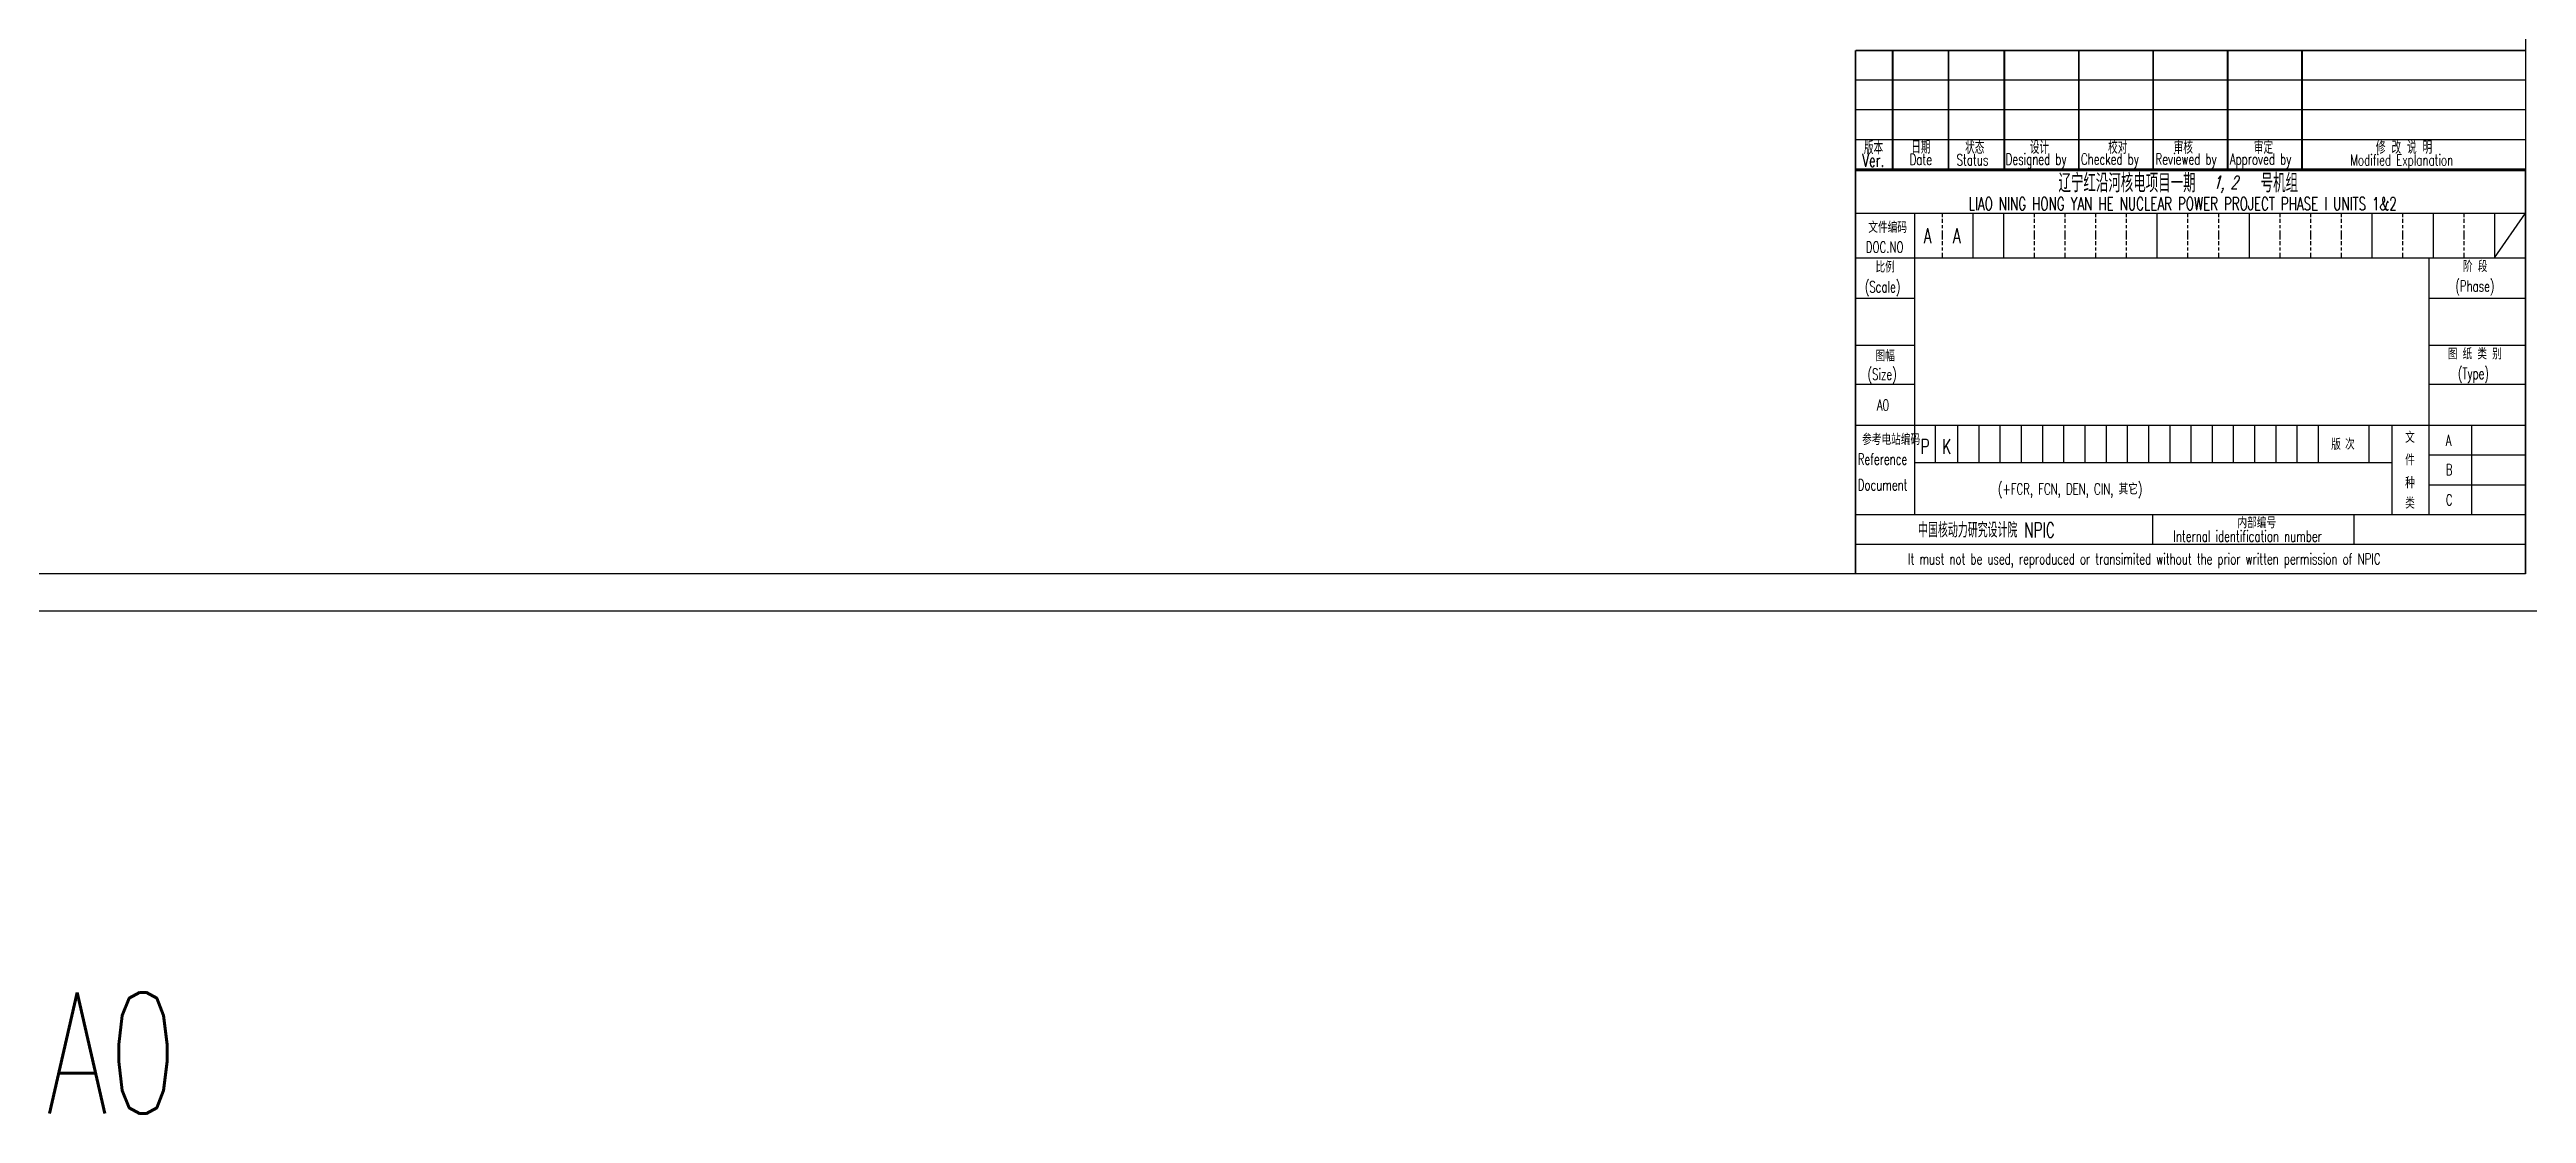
# Model space of a CAD drawing. Extents: x 2963 to 8481, y 2091 to 3069.
# Drawn here: x 4950 to 5616, y 2093 to 2379 of the extents above; entities that cross this region are included whole.
import ezdxf
from ezdxf.enums import TextEntityAlignment as Align

# ---------------------------------------------------------------- set-up
doc = ezdxf.new("R2010")
doc.units = 0
doc.header["$LTSCALE"] = 20
doc.header["$MEASUREMENT"] = 0
doc.layers.get('0').update_dxf_attribs({"linetype": 'CONTINUOUS'})
doc.layers.add('粗实线', color=7, linetype='CONTINUOUS')
doc.layers.add('细实线', color=3, linetype='CONTINUOUS')
doc.styles.add('HZ', font='romans.shx', dxfattribs={"width": 0.667, "bigfont": 'hztxt.shx'})
doc.styles.add('ROMANS', font='romans.shx', dxfattribs={"width": 0.667, "oblique": 15, "bigfont": 'hztxt3.shx'})
doc.styles.add('TEXT', font='romans.shx', dxfattribs={"width": 0.667, "bigfont": 'hztxt3.shx'})
doc.styles.add('ZHAN1', font='romans.shx', dxfattribs={"width": 0.67, "bigfont": 'hztxt3.shx'})

msp = doc.modelspace()

# ---------------------------------------------------------------- texts
at = {"layer": '细实线', "color": 3}
for s, height, style, width, p in [('Ver.', 3.5, 'HZ', 0.67, (5437.0991, 2347.3245)), ('版本', 3.5, 'ZHAN1', 0.67, (5437.5587, 2350.7256)), ('Date', 3, 'HZ', 0.67, (5449.8207, 2347.8313)), ('日期', 3.5, 'ZHAN1', 0.67, (5450.2803, 2350.8838)), ('Status', 3, 'HZ', 0.67, (5462.4571, 2347.7022)), ('状态', 3.5, 'ZHAN1', 0.67, (5464.76, 2350.7805)), ('Designed by', 3, 'HZ', 0.67, (5475.6455, 2347.8929)), ('设计', 3.5, 'HZ', 0.667, (5482.144, 2350.8161)), ('Checked by', 3, 'HZ', 0.67, (5495.8637, 2347.9267)), ('校对', 3.5, 'ZHAN1', 0.67, (5503.1819, 2350.8161)), ('Reviewed by', 3, 'HZ', 0.67, (5515.9005, 2347.9267)), ('审核', 3.5, 'ZHAN1', 0.67, (5520.8121, 2350.8161)), ('Approved by', 3, 'HZ', 0.67, (5535.8725, 2347.9267)), ('审定', 3.5, 'ZHAN1', 0.67, (5542.3521, 2350.8161)), ('Modified Explanation', 3, 'HZ', 0.67, (5568.2633, 2347.6788)), ('修 改 说 明', 3.5, 'ZHAN1', 0.67, (5575.136, 2350.8161)), ('A', 4, 'ROMANS', 0.67, (5453.6252, 2326.8491)), ('A', 4, 'ROMANS', 0.67, (5461.4455, 2326.8491)), ('P', 4, 'ROMANS', 0.67, (5452.7857, 2270.1858)), ('K', 4, 'ROMANS', 0.67, (5458.5775, 2270.1858)), ('A0', 32.5, 'TEXT', 0.667, (4949.0375, 2092.914))]:
    msp.add_text(s, height=height, dxfattribs=dict(at, style=style, width=width)).set_placement(p)
at = {"layer": '细实线', "color": 3, "width": 0.67}
for s, height, style, p in [('辽宁红沿河核电项目一期       号机组', 5, 'ZHAN1', (5522.0276, 2343.2466)), ('LIAO NING HONG YAN HE NUCLEAR POWER PROJECT PHASE I UNITS 1&2', 3.5, 'HZ', (5523.2019, 2337.4132))]:
    msp.add_text(s, height=height, dxfattribs=dict(at, style=style)).set_placement(p, align=Align.MIDDLE)
at = {"layer": '细实线', "color": 3, "style": 'ROMANS', "oblique": 15, "width": 0.67}
msp.add_text('1, 2', height=3.5, dxfattribs=at).set_placement((5531.4201, 2341.3795))
at = {"layer": '细实线', "style": 'ROMANS', "width": 0.667}
for s, height, p in [('文件编码', 3, (5438.7267, 2329.5744)), ('DOC.NO', 3, (5438.0717, 2324.2709)), ('(Scale)', 3, (5437.8048, 2313.5909)), ('比例', 3, (5440.6647, 2318.9145)), ('(Phase)', 3, (5596.5084, 2313.7958)), ('阶 段', 3, (5598.5311, 2319.0869)), ('图幅', 3, (5440.6495, 2295.0469)), ('图 纸 类 别', 3, (5594.4584, 2295.5898)), ('(Size)', 3, (5438.5369, 2290.1013)), ('(Type)', 3, (5597.1911, 2290.2987)), ('A0', 3, (5441.041, 2281.8055)), ('文', 3, (5583.0026, 2273.1348)), ('Reference', 3, (5435.8979, 2267.2709)), ('参考电站编码', 3, (5437.0652, 2272.5744)), ('版', 3, (5563.1162, 2271.2672)), ('次', 3, (5566.8462, 2271.3211)), ('件', 3, (5583.0026, 2267.0687)), ('A', 3, (5593.9206, 2272.3498)), ('Document', 3, (5435.8979, 2260.3605)), ('种', 3, (5583.0026, 2260.925)), ('B', 3, (5593.9206, 2264.4658)), ('(+FCR, FCN, DEN, CIN, 其它)', 3, (5473.5791, 2259.2561)), ('类', 3, (5583.0026, 2255.4769)), ('C', 3, (5593.9206, 2256.3115)), ('中国核动力研究设计院 NPIC', 4, (5452.1174, 2247.7164)), ('内部编号', 3, (5537.928, 2250.2015)), ('It must not be used, reproduced or transimited without the prior written permission of NPIC', 3, (5449.3874, 2240.4503)), ('Internal identification number', 3, (5520.7171, 2246.5571))]:
    msp.add_text(s, height=height, dxfattribs=at).set_placement(p)

# ---------------------------------------------------------------- linework, layer by layer
for p, q in [((5615.3001, 2237.9106), (5615.3001, 2346.6106)), ((5435.3001, 2334.9106), (5615.3001, 2334.9106)), ((5435.3001, 2322.9106), (5615.3001, 2322.9106)), ((5589.4242, 2253.9106), (5589.4242, 2322.9106)), ((5435.3001, 2299.4135), (5451.1114, 2299.4135)), ((5589.4242, 2299.4135), (5615.3001, 2299.4135)), ((5435.3001, 2277.9106), (5579.5536, 2277.9106)), ((5435.3001, 2277.9106), (5615.3001, 2277.9106)), ((5579.5536, 2253.9106), (5579.5536, 2277.9106)), ((5600.8772, 2253.9106), (5600.8772, 2277.9106)), ((5451.1114, 2267.8841), (5579.5536, 2267.8841)), ((5435.3001, 2253.9106), (5615.3001, 2253.9106)), ((5615.3001, 2237.9106), (5435.3001, 2237.9106))]:
    msp.add_line(p, q)
at = {"linetype": 'Continuous'}
msp.add_line((5451.1114, 2334.9106), (5451.1114, 2253.9106), dxfattribs=at)
at = {"layer": '粗实线'}
msp.add_lwpolyline([(5615.3001, 2237.9106), (4461.3001, 2237.9106), (4461.3001, 3058.9106), (5615.3001, 3058.9106)], close=True, dxfattribs=at)
msp.add_lwpolyline([(5615.3001, 2237.9106), (5435.3001, 2237.9106)], dxfattribs=at)
at = {"layer": '细实线', "color": 3}
for p, q in [((5435.3001, 2346.3106), (5615.3001, 2346.3106)), ((5483.3001, 2330.2517), (5483.3001, 2328.9106)), ((5491.5501, 2330.2517), (5491.5501, 2328.9106)), ((5499.8001, 2330.2517), (5499.8001, 2328.9106)), ((5508.0501, 2330.2517), (5508.0501, 2328.9106)), ((5516.3001, 2330.2517), (5516.3001, 2328.9106)), ((5524.5501, 2330.2517), (5524.5501, 2328.9106)), ((5532.8001, 2330.2517), (5532.8001, 2328.9106)), ((5549.3001, 2330.2517), (5549.3001, 2328.9106)), ((5557.5501, 2330.2517), (5557.5501, 2328.9106)), ((5565.8001, 2330.2517), (5565.8001, 2328.9106)), ((5582.3001, 2330.2517), (5582.3001, 2328.9106)), ((5598.8001, 2330.2517), (5598.8001, 2328.9106)), ((5483.3001, 2328.9106), (5483.3001, 2327.8318)), ((5483.3001, 2327.3687), (5483.3001, 2326.3095)), ((5483.3001, 2325.639), (5483.3001, 2324.8795)), ((5491.5501, 2328.9106), (5491.5501, 2327.8318)), ((5491.5501, 2327.3687), (5491.5501, 2326.3095)), ((5491.5501, 2325.639), (5491.5501, 2324.8795)), ((5499.8001, 2328.9106), (5499.8001, 2327.8318)), ((5499.8001, 2327.3687), (5499.8001, 2326.3095)), ((5499.8001, 2325.639), (5499.8001, 2324.8795)), ((5508.0501, 2328.9106), (5508.0501, 2327.8318)), ((5508.0501, 2327.3687), (5508.0501, 2326.3095)), ((5508.0501, 2325.639), (5508.0501, 2324.8795)), ((5516.3001, 2328.9106), (5516.3001, 2327.8318)), ((5516.3001, 2327.3687), (5516.3001, 2326.3095)), ((5516.3001, 2325.639), (5516.3001, 2324.8795)), ((5524.5501, 2328.9106), (5524.5501, 2327.8318)), ((5524.5501, 2327.3687), (5524.5501, 2326.3095)), ((5524.5501, 2325.639), (5524.5501, 2324.8795)), ((5532.8001, 2328.9106), (5532.8001, 2327.8318)), ((5532.8001, 2327.3687), (5532.8001, 2326.3095)), ((5532.8001, 2325.639), (5532.8001, 2324.8795)), ((5549.3001, 2328.9106), (5549.3001, 2327.8318)), ((5549.3001, 2327.3687), (5549.3001, 2326.3095)), ((5549.3001, 2325.639), (5549.3001, 2324.8795)), ((5557.5501, 2328.9106), (5557.5501, 2327.8318)), ((5557.5501, 2327.3687), (5557.5501, 2326.3095)), ((5557.5501, 2325.639), (5557.5501, 2324.8795)), ((5565.8001, 2328.9106), (5565.8001, 2327.8318)), ((5565.8001, 2327.3687), (5565.8001, 2326.3095)), ((5565.8001, 2325.639), (5565.8001, 2324.8795)), ((5582.3001, 2328.9106), (5582.3001, 2327.8318)), ((5582.3001, 2327.3687), (5582.3001, 2326.3095)), ((5582.3001, 2325.639), (5582.3001, 2324.8795)), ((5598.8001, 2328.9106), (5598.8001, 2327.8318)), ((5598.8001, 2327.3687), (5598.8001, 2326.3095)), ((5598.8001, 2325.639), (5598.8001, 2324.8795))]:
    msp.add_line(p, q, dxfattribs=at)
at = {"layer": '细实线'}
for p, q in [((5458.5501, 2334.9106), (5458.5501, 2333.8318)), ((5458.5501, 2333.3687), (5458.5501, 2332.3095)), ((5458.5501, 2331.639), (5458.5501, 2330.8795)), ((5458.5501, 2330.2517), (5458.5501, 2328.9106)), ((5466.8001, 2334.9106), (5466.8001, 2328.9106)), ((5475.0501, 2334.9106), (5475.0501, 2328.9106)), ((5483.3001, 2334.9106), (5483.3001, 2333.8318)), ((5483.3001, 2333.3687), (5483.3001, 2332.3095)), ((5483.3001, 2331.639), (5483.3001, 2330.8795)), ((5491.5501, 2334.9106), (5491.5501, 2333.8318)), ((5491.5501, 2333.3687), (5491.5501, 2332.3095)), ((5491.5501, 2331.639), (5491.5501, 2330.8795)), ((5499.8001, 2334.9106), (5499.8001, 2333.8318)), ((5499.8001, 2333.3687), (5499.8001, 2332.3095)), ((5499.8001, 2331.639), (5499.8001, 2330.8795)), ((5508.0501, 2334.9106), (5508.0501, 2333.8318)), ((5508.0501, 2333.3687), (5508.0501, 2332.3095)), ((5508.0501, 2331.639), (5508.0501, 2330.8795)), ((5516.3001, 2334.9106), (5516.3001, 2322.9106)), ((5516.3001, 2334.9106), (5516.3001, 2333.8318)), ((5516.3001, 2333.3687), (5516.3001, 2332.3095)), ((5516.3001, 2331.639), (5516.3001, 2330.8795)), ((5524.5501, 2334.9106), (5524.5501, 2333.8318)), ((5524.5501, 2333.3687), (5524.5501, 2332.3095)), ((5524.5501, 2331.639), (5524.5501, 2330.8795)), ((5532.8001, 2334.9106), (5532.8001, 2333.8318)), ((5532.8001, 2333.3687), (5532.8001, 2332.3095)), ((5532.8001, 2331.639), (5532.8001, 2330.8795)), ((5541.0501, 2334.9106), (5541.0501, 2322.9106)), ((5549.3001, 2334.9106), (5549.3001, 2333.8318)), ((5549.3001, 2333.3687), (5549.3001, 2332.3095)), ((5549.3001, 2331.639), (5549.3001, 2330.8795)), ((5557.5501, 2334.9106), (5557.5501, 2333.8318)), ((5557.5501, 2333.3687), (5557.5501, 2332.3095)), ((5557.5501, 2331.639), (5557.5501, 2330.8795)), ((5565.8001, 2334.9106), (5565.8001, 2333.8318)), ((5565.8001, 2333.3687), (5565.8001, 2332.3095)), ((5565.8001, 2331.639), (5565.8001, 2330.8795)), ((5574.0501, 2334.9106), (5574.0501, 2328.9106)), ((5582.3001, 2334.9106), (5582.3001, 2333.8318)), ((5582.3001, 2333.3687), (5582.3001, 2332.3095)), ((5582.3001, 2331.639), (5582.3001, 2330.8795)), ((5590.5501, 2334.9106), (5590.5501, 2328.9106)), ((5598.8001, 2334.9106), (5598.8001, 2333.8318)), ((5598.8001, 2333.3687), (5598.8001, 2332.3095)), ((5598.8001, 2331.639), (5598.8001, 2330.8795)), ((5607.0501, 2334.9106), (5607.0501, 2328.9106)), ((5607.0501, 2322.9106), (5615.3001, 2334.9106)), ((5458.5501, 2328.9106), (5458.5501, 2327.8318)), ((5458.5501, 2327.3687), (5458.5501, 2326.3095)), ((5458.5501, 2325.639), (5458.5501, 2324.8795)), ((5458.5501, 2324.2517), (5458.5501, 2322.9106)), ((5466.8001, 2328.9106), (5466.8001, 2322.9106)), ((5475.0501, 2328.9106), (5475.0501, 2322.9106)), ((5483.3001, 2324.2517), (5483.3001, 2322.9106)), ((5491.5501, 2324.2517), (5491.5501, 2322.9106)), ((5499.8001, 2324.2517), (5499.8001, 2322.9106)), ((5508.0501, 2324.2517), (5508.0501, 2322.9106)), ((5516.3001, 2324.2517), (5516.3001, 2322.9106)), ((5524.5501, 2324.2517), (5524.5501, 2322.9106)), ((5532.8001, 2324.2517), (5532.8001, 2322.9106)), ((5549.3001, 2324.2517), (5549.3001, 2322.9106)), ((5557.5501, 2324.2517), (5557.5501, 2322.9106)), ((5565.8001, 2324.2517), (5565.8001, 2322.9106)), ((5574.0501, 2328.9106), (5574.0501, 2322.9106)), ((5582.3001, 2324.2517), (5582.3001, 2322.9106)), ((5590.5501, 2328.9106), (5590.5501, 2322.9106)), ((5598.8001, 2324.2517), (5598.8001, 2322.9106)), ((5607.0501, 2328.9106), (5607.0501, 2322.9106)), ((5451.1114, 2311.9689), (5435.3001, 2311.9689)), ((5615.3001, 2311.9689), (5589.4242, 2311.9689)), ((5451.1114, 2288.8342), (5435.3001, 2288.8342)), ((5615.3001, 2288.8342), (5589.4242, 2288.8342)), ((5456.6772, 2277.9106), (5456.6772, 2267.8841)), ((5462.7181, 2277.9106), (5462.7181, 2267.8841)), ((5468.4181, 2277.9106), (5468.4181, 2267.8841)), ((5474.1181, 2277.9106), (5474.1181, 2267.8841)), ((5479.8181, 2277.9106), (5479.8181, 2267.8841)), ((5485.5181, 2277.9106), (5485.5181, 2267.8841)), ((5491.2181, 2277.9106), (5491.2181, 2267.8841)), ((5496.9181, 2277.9106), (5496.9181, 2267.8841)), ((5502.6181, 2277.9106), (5502.6181, 2267.8841)), ((5508.3181, 2277.9106), (5508.3181, 2267.8841)), ((5514.0181, 2277.9106), (5514.0181, 2267.8841)), ((5519.7181, 2277.9106), (5519.7181, 2267.8841)), ((5525.4181, 2277.9106), (5525.4181, 2267.8841)), ((5531.1181, 2277.9106), (5531.1181, 2267.8841)), ((5536.8181, 2277.9106), (5536.8181, 2267.8841)), ((5542.5181, 2277.9106), (5542.5181, 2267.8841)), ((5548.2181, 2277.9106), (5548.2181, 2267.8841)), ((5553.9181, 2277.9106), (5553.9181, 2267.8841)), ((5559.6181, 2277.9106), (5559.6181, 2267.8841)), ((5573.2713, 2277.9106), (5573.2713, 2267.8841)), ((5589.4242, 2269.9106), (5615.3001, 2269.9106)), ((5591.6, 2269.9106), (5615.3001, 2269.9106)), ((5591.6, 2269.9106), (5615.3001, 2269.9106)), ((5589.4242, 2261.9106), (5615.3001, 2261.9106)), ((5591.6, 2261.9106), (5615.3001, 2261.9106)), ((5591.6, 2261.9106), (5615.3001, 2261.9106)), ((5515.1985, 2245.9106), (5515.1985, 2253.9106)), ((5569.2674, 2245.9106), (5569.2674, 2253.9106)), ((5435.3001, 2245.9106), (5615.3001, 2245.9106)), ((5625.3001, 2227.9106), (4436.3001, 2227.9106))]:
    msp.add_line(p, q, dxfattribs=at)
at = {"layer": '细实线', "color": 3, "const_width": 0.5}
for points in [[(5435.3001, 2378.6106), (5435.3001, 2237.9106)], [(5615.3001, 2378.6106), (5435.3001, 2378.6106)], [(5615.3001, 2378.6106), (5435.3001, 2378.6106)], [(5615.3001, 2378.6106), (5435.3001, 2378.6106)], [(5615.3001, 2378.6106), (5435.3001, 2378.6106)], [(5445.3001, 2346.6106), (5445.3001, 2378.6106)], [(5460.3001, 2346.6106), (5460.3001, 2378.6106)], [(5475.3001, 2346.6106), (5475.3001, 2378.6106)], [(5535.3001, 2346.6106), (5535.3001, 2378.6106)], [(5555.3001, 2346.6106), (5555.3001, 2378.6106)], [(5615.3001, 2346.6106), (5435.3001, 2346.6106)]]:
    msp.add_lwpolyline(points, dxfattribs=at)
at = {"layer": '细实线', "color": 3}
for points in [[(5495.3001, 2346.6106, 0.5, 0.5, 0), (5495.3001, 2378.6106, 0.5, 0.5, 0)], [(5515.3001, 2346.6106, 0.5, 0.5, 0), (5515.3001, 2378.6106, 0.5, 0.5, 0)], [(5435.3001, 2346.6106, 0.6, 0.6, 0), (5615.3001, 2346.6106, 0.6, 0.6, 0)]]:
    msp.add_lwpolyline(points, format="xyseb", dxfattribs=at)
for points in [[(5615.3001, 2370.6106), (5435.3001, 2370.6106)], [(5615.3001, 2362.6106), (5435.3001, 2362.6106)], [(5615.3001, 2354.6106), (5435.3001, 2354.6106)]]:
    msp.add_lwpolyline(points, dxfattribs=at)

msp.set_redraw_order([(e.dxf.handle, doc.entitydb.next_handle()) for e in msp.query("TEXT MTEXT ATTDEF DIMENSION ARC_DIMENSION")])  # texts and dimensions are drawn at this point

doc.saveas('drawing.dxf')
